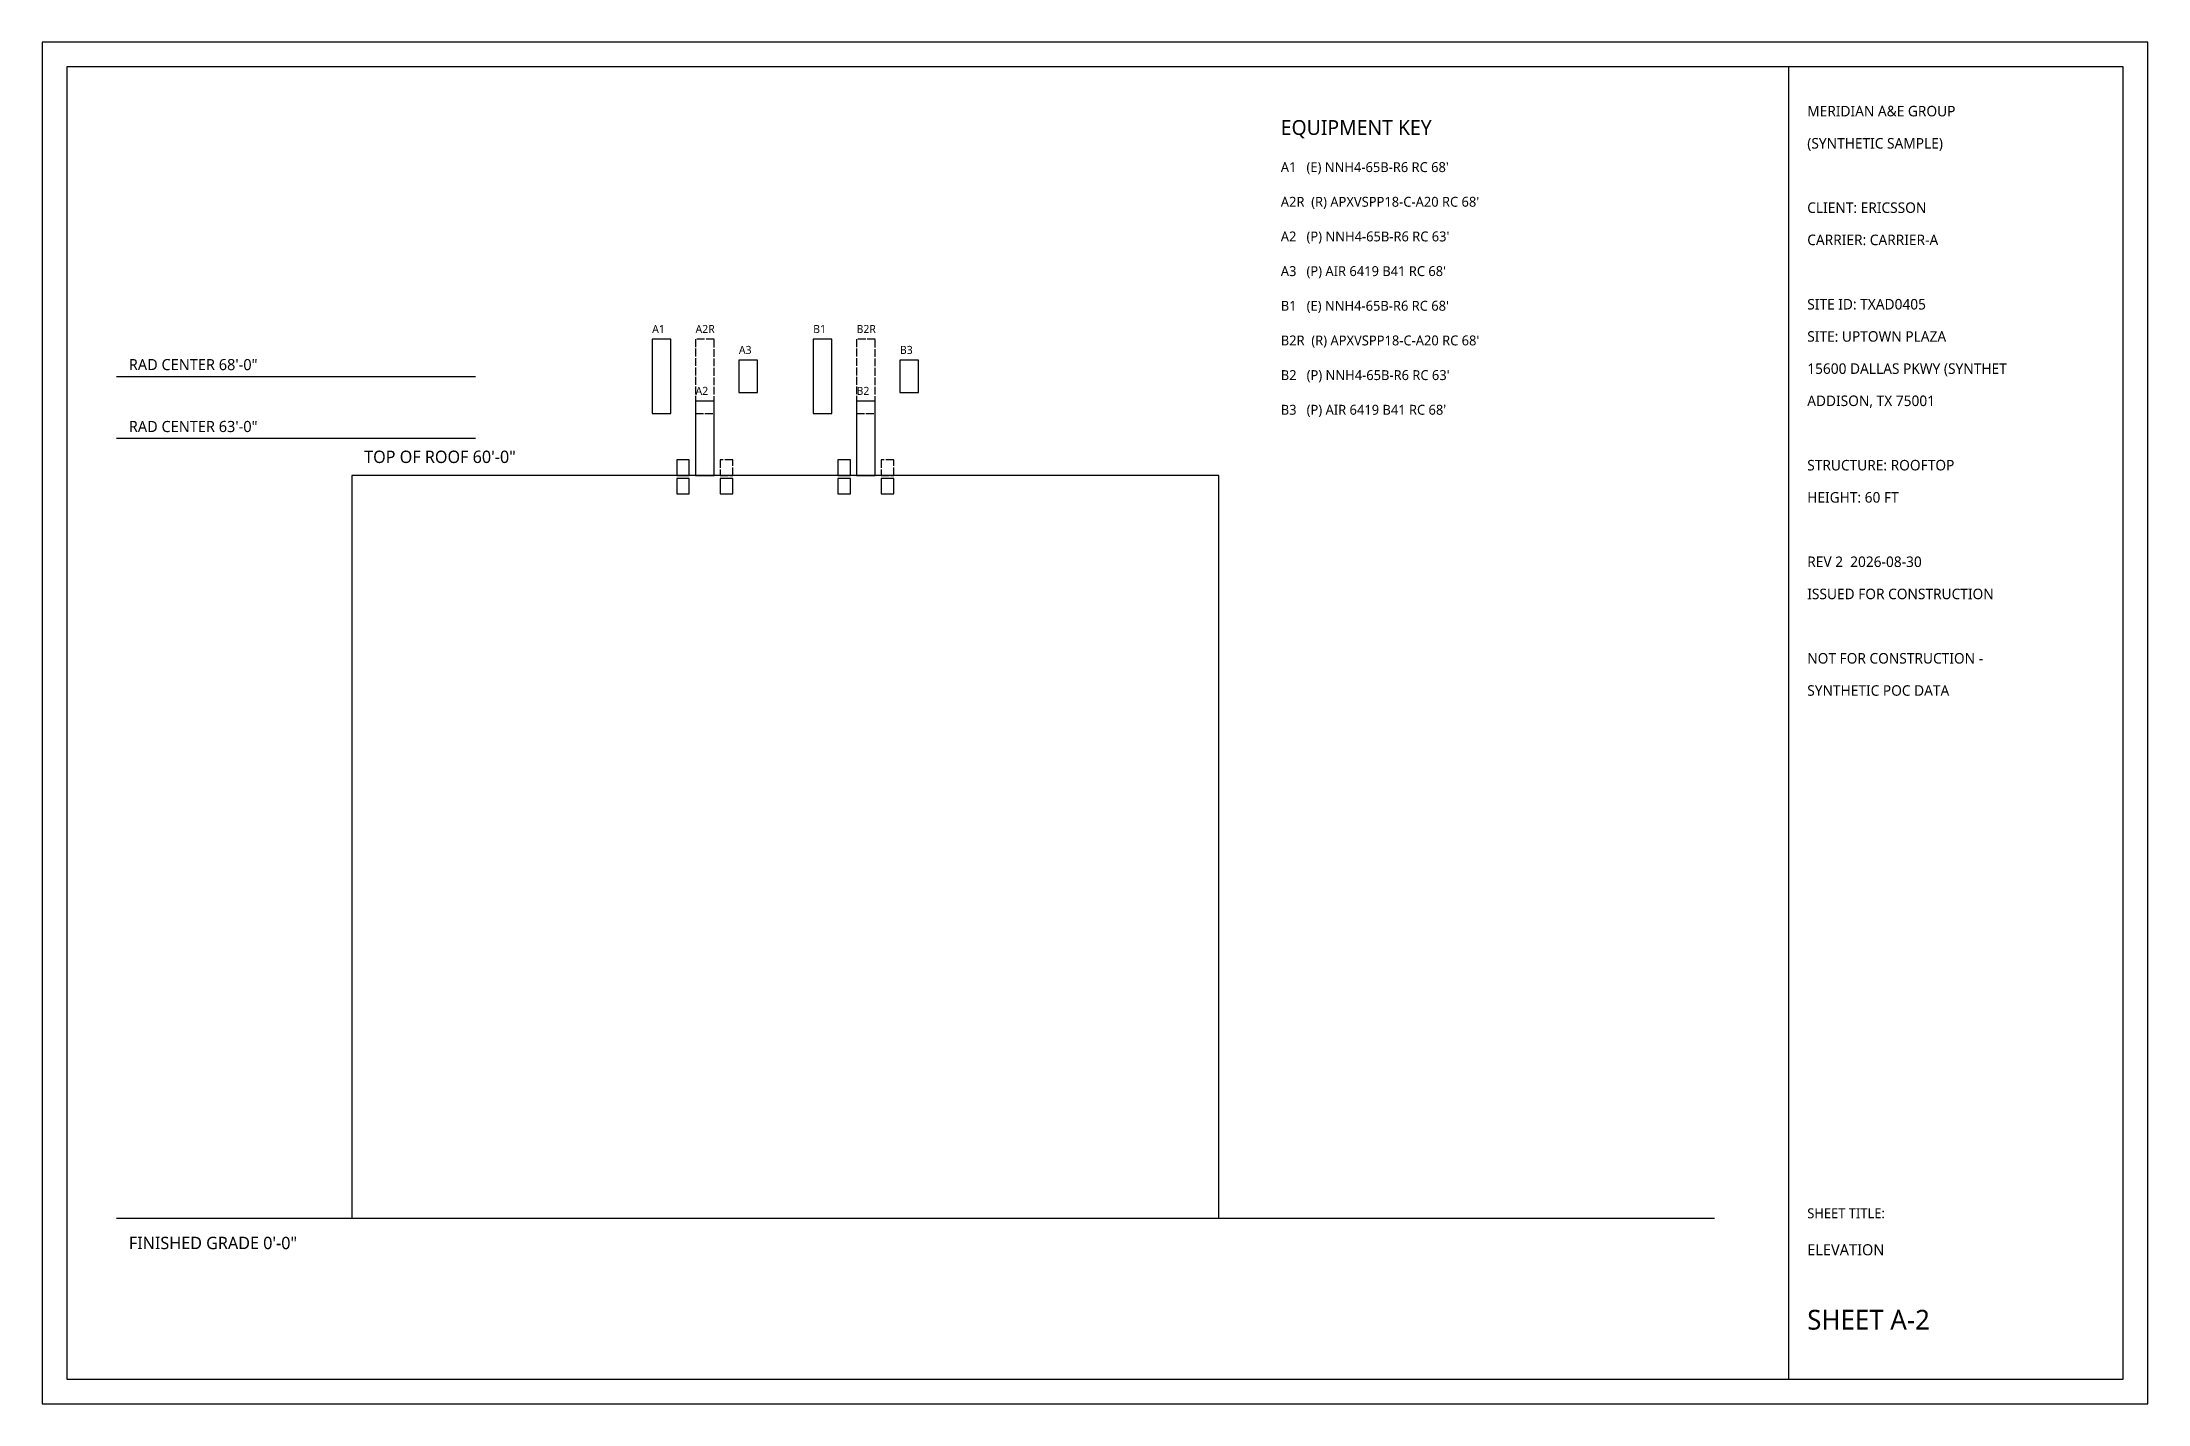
# Model space of a CAD drawing. Extents: x 0 to 1940, y 0 to 220.
# Drawn here: x 400 to 740, y 0 to 220 of the extents above; entities that cross this region are included whole.
import ezdxf

# ---------------------------------------------------------------- set-up
doc = ezdxf.new("R2010")
doc.units = 0
doc.linetypes.add('DASHED', pattern=[1.524, 1.27, -0.254])
for name, color, linetype in [('A-ANT-EXIST', 8, 'Continuous'), ('A-ANT-NEW', 1, 'Continuous'), ('A-ANT-REMOVE', 30, 'DASHED'), ('A-BORDER', 7, 'Continuous'), ('A-DIM', 4, 'Continuous'), ('A-RRU-EXIST', 8, 'Continuous'), ('A-RRU-NEW', 1, 'Continuous'), ('A-RRU-REMOVE', 30, 'DASHED'), ('A-STRUCT', 7, 'Continuous'), ('A-TEXT', 7, 'Continuous'), ('A-TITLE', 7, 'Continuous')]:
    doc.layers.add(name, color=color, linetype=linetype)
doc.styles.add('OpenSans', font='OpenSans-Regular.ttf')

msp = doc.modelspace()

# ---------------------------------------------------------------- texts
at = {"layer": 'A-DIM', "style": 'OpenSans'}
for s, height, p in [('RAD CENTER 68\'-0"', 1.8, (414, 167)), ('RAD CENTER 63\'-0"', 1.8, (414, 157)), ('TOP OF ROOF 60\'-0"', 2, (452, 152))]:
    msp.add_text(s, height=height, dxfattribs=at).set_placement(p)
at = {"layer": 'A-TEXT', "style": 'OpenSans'}
for s, height, p in [('EQUIPMENT KEY', 2.4, (600, 205)), ("A1   (E) NNH4-65B-R6 RC 68'", 1.6, (600, 199)), ("A2R  (R) APXVSPP18-C-A20 RC 68'", 1.6, (600, 193.4)), ("A2   (P) NNH4-65B-R6 RC 63'", 1.6, (600, 187.8)), ("A3   (P) AIR 6419 B41 RC 68'", 1.6, (600, 182.2)), ("B1   (E) NNH4-65B-R6 RC 68'", 1.6, (600, 176.6)), ('A1', 1.3, (498.5, 173)), ('A2R', 1.3, (505.5, 173)), ('B1', 1.3, (524.5, 173)), ('B2R', 1.3, (531.5, 173)), ('A3', 1.3, (512.5, 169.62)), ('B3', 1.3, (538.5, 169.62)), ("B2R  (R) APXVSPP18-C-A20 RC 68'", 1.6, (600, 171)), ("B2   (P) NNH4-65B-R6 RC 63'", 1.6, (600, 165.4)), ('A2', 1.3, (505.5, 163)), ('B2', 1.3, (531.5, 163)), ("B3   (P) AIR 6419 B41 RC 68'", 1.6, (600, 159.8)), ('FINISHED GRADE 0\'-0"', 2, (414, 25))]:
    msp.add_text(s, height=height, dxfattribs=at).set_placement(p)
at = {"layer": 'A-TITLE', "style": 'OpenSans'}
for s, height, p in [('MERIDIAN A&E GROUP', 1.7, (685, 208)), ('(SYNTHETIC SAMPLE)', 1.7, (685, 202.8)), ('CLIENT: ERICSSON', 1.7, (685, 192.4)), ('CARRIER: CARRIER-A', 1.7, (685, 187.2)), ('SITE ID: TXAD0405', 1.7, (685, 176.8)), ('SITE: UPTOWN PLAZA', 1.7, (685, 171.6)), ('15600 DALLAS PKWY (SYNTHET', 1.7, (685, 166.4)), ('ADDISON, TX 75001', 1.7, (685, 161.2)), ('STRUCTURE: ROOFTOP', 1.7, (685, 150.8)), ('HEIGHT: 60 FT', 1.7, (685, 145.6)), ('REV 2  2026-08-30', 1.7, (685, 135.2)), ('ISSUED FOR CONSTRUCTION', 1.7, (685, 130)), ('NOT FOR CONSTRUCTION -', 1.7, (685, 119.6)), ('SYNTHETIC POC DATA', 1.7, (685, 114.4)), ('SHEET TITLE:', 1.6, (685, 30)), ('ELEVATION', 1.8, (685, 24)), ('SHEET A-2', 3.2, (685, 12))]:
    msp.add_text(s, height=height, dxfattribs=at).set_placement(p)

# ---------------------------------------------------------------- linework, layer by layer
at = {"layer": 'A-ANT-EXIST'}
for points in [[(498.5, 160), (501.5, 160), (501.5, 172), (498.5, 172)], [(524.5, 160), (527.5, 160), (527.5, 172), (524.5, 172)]]:
    msp.add_lwpolyline(points, close=True, dxfattribs=at)
at = {"layer": 'A-ANT-NEW'}
for points in [[(512.5, 163.38), (515.5, 163.38), (515.5, 168.62), (512.5, 168.62)], [(538.5, 163.38), (541.5, 163.38), (541.5, 168.62), (538.5, 168.62)], [(505.5, 150), (508.5, 150), (508.5, 162), (505.5, 162)], [(531.5, 150), (534.5, 150), (534.5, 162), (531.5, 162)]]:
    msp.add_lwpolyline(points, close=True, dxfattribs=at)
at = {"layer": 'A-ANT-REMOVE'}
for points in [[(505.5, 160), (508.5, 160), (508.5, 172), (505.5, 172)], [(531.5, 160), (534.5, 160), (534.5, 172), (531.5, 172)]]:
    msp.add_lwpolyline(points, close=True, dxfattribs=at)
at = {"layer": 'A-BORDER'}
for points in [[(400, 0), (740, 0), (740, 220), (400, 220)], [(404, 4), (736, 4), (736, 216), (404, 216)]]:
    msp.add_lwpolyline(points, close=True, dxfattribs=at)
at = {"layer": 'A-DIM'}
for p, q in [((412, 166), (470, 166)), ((412, 156), (470, 156))]:
    msp.add_line(p, q, dxfattribs=at)
at = {"layer": 'A-RRU-EXIST'}
for points in [[(502.5, 150), (504.5, 150), (504.5, 152.5), (502.5, 152.5)], [(528.5, 150), (530.5, 150), (530.5, 152.5), (528.5, 152.5)], [(502.5, 147), (504.5, 147), (504.5, 149.5), (502.5, 149.5)], [(528.5, 147), (530.5, 147), (530.5, 149.5), (528.5, 149.5)]]:
    msp.add_lwpolyline(points, close=True, dxfattribs=at)
at = {"layer": 'A-RRU-NEW'}
for points in [[(509.5, 147), (511.5, 147), (511.5, 149.5), (509.5, 149.5)], [(535.5, 147), (537.5, 147), (537.5, 149.5), (535.5, 149.5)]]:
    msp.add_lwpolyline(points, close=True, dxfattribs=at)
at = {"layer": 'A-RRU-REMOVE'}
for points in [[(509.5, 150), (511.5, 150), (511.5, 152.5), (509.5, 152.5)], [(535.5, 150), (537.5, 150), (537.5, 152.5), (535.5, 152.5)]]:
    msp.add_lwpolyline(points, close=True, dxfattribs=at)
at = {"layer": 'A-STRUCT'}
msp.add_line((412, 30), (670, 30), dxfattribs=at)
msp.add_lwpolyline([(450, 30), (590, 30), (590, 150), (450, 150)], close=True, dxfattribs=at)
at = {"layer": 'A-TITLE'}
msp.add_lwpolyline([(682, 4), (736, 4), (736, 216), (682, 216)], close=True, dxfattribs=at)

msp.set_redraw_order([(e.dxf.handle, doc.entitydb.next_handle()) for e in msp.query("TEXT MTEXT ATTDEF DIMENSION ARC_DIMENSION")])  # texts and dimensions are drawn at this point

doc.saveas('drawing.dxf')
